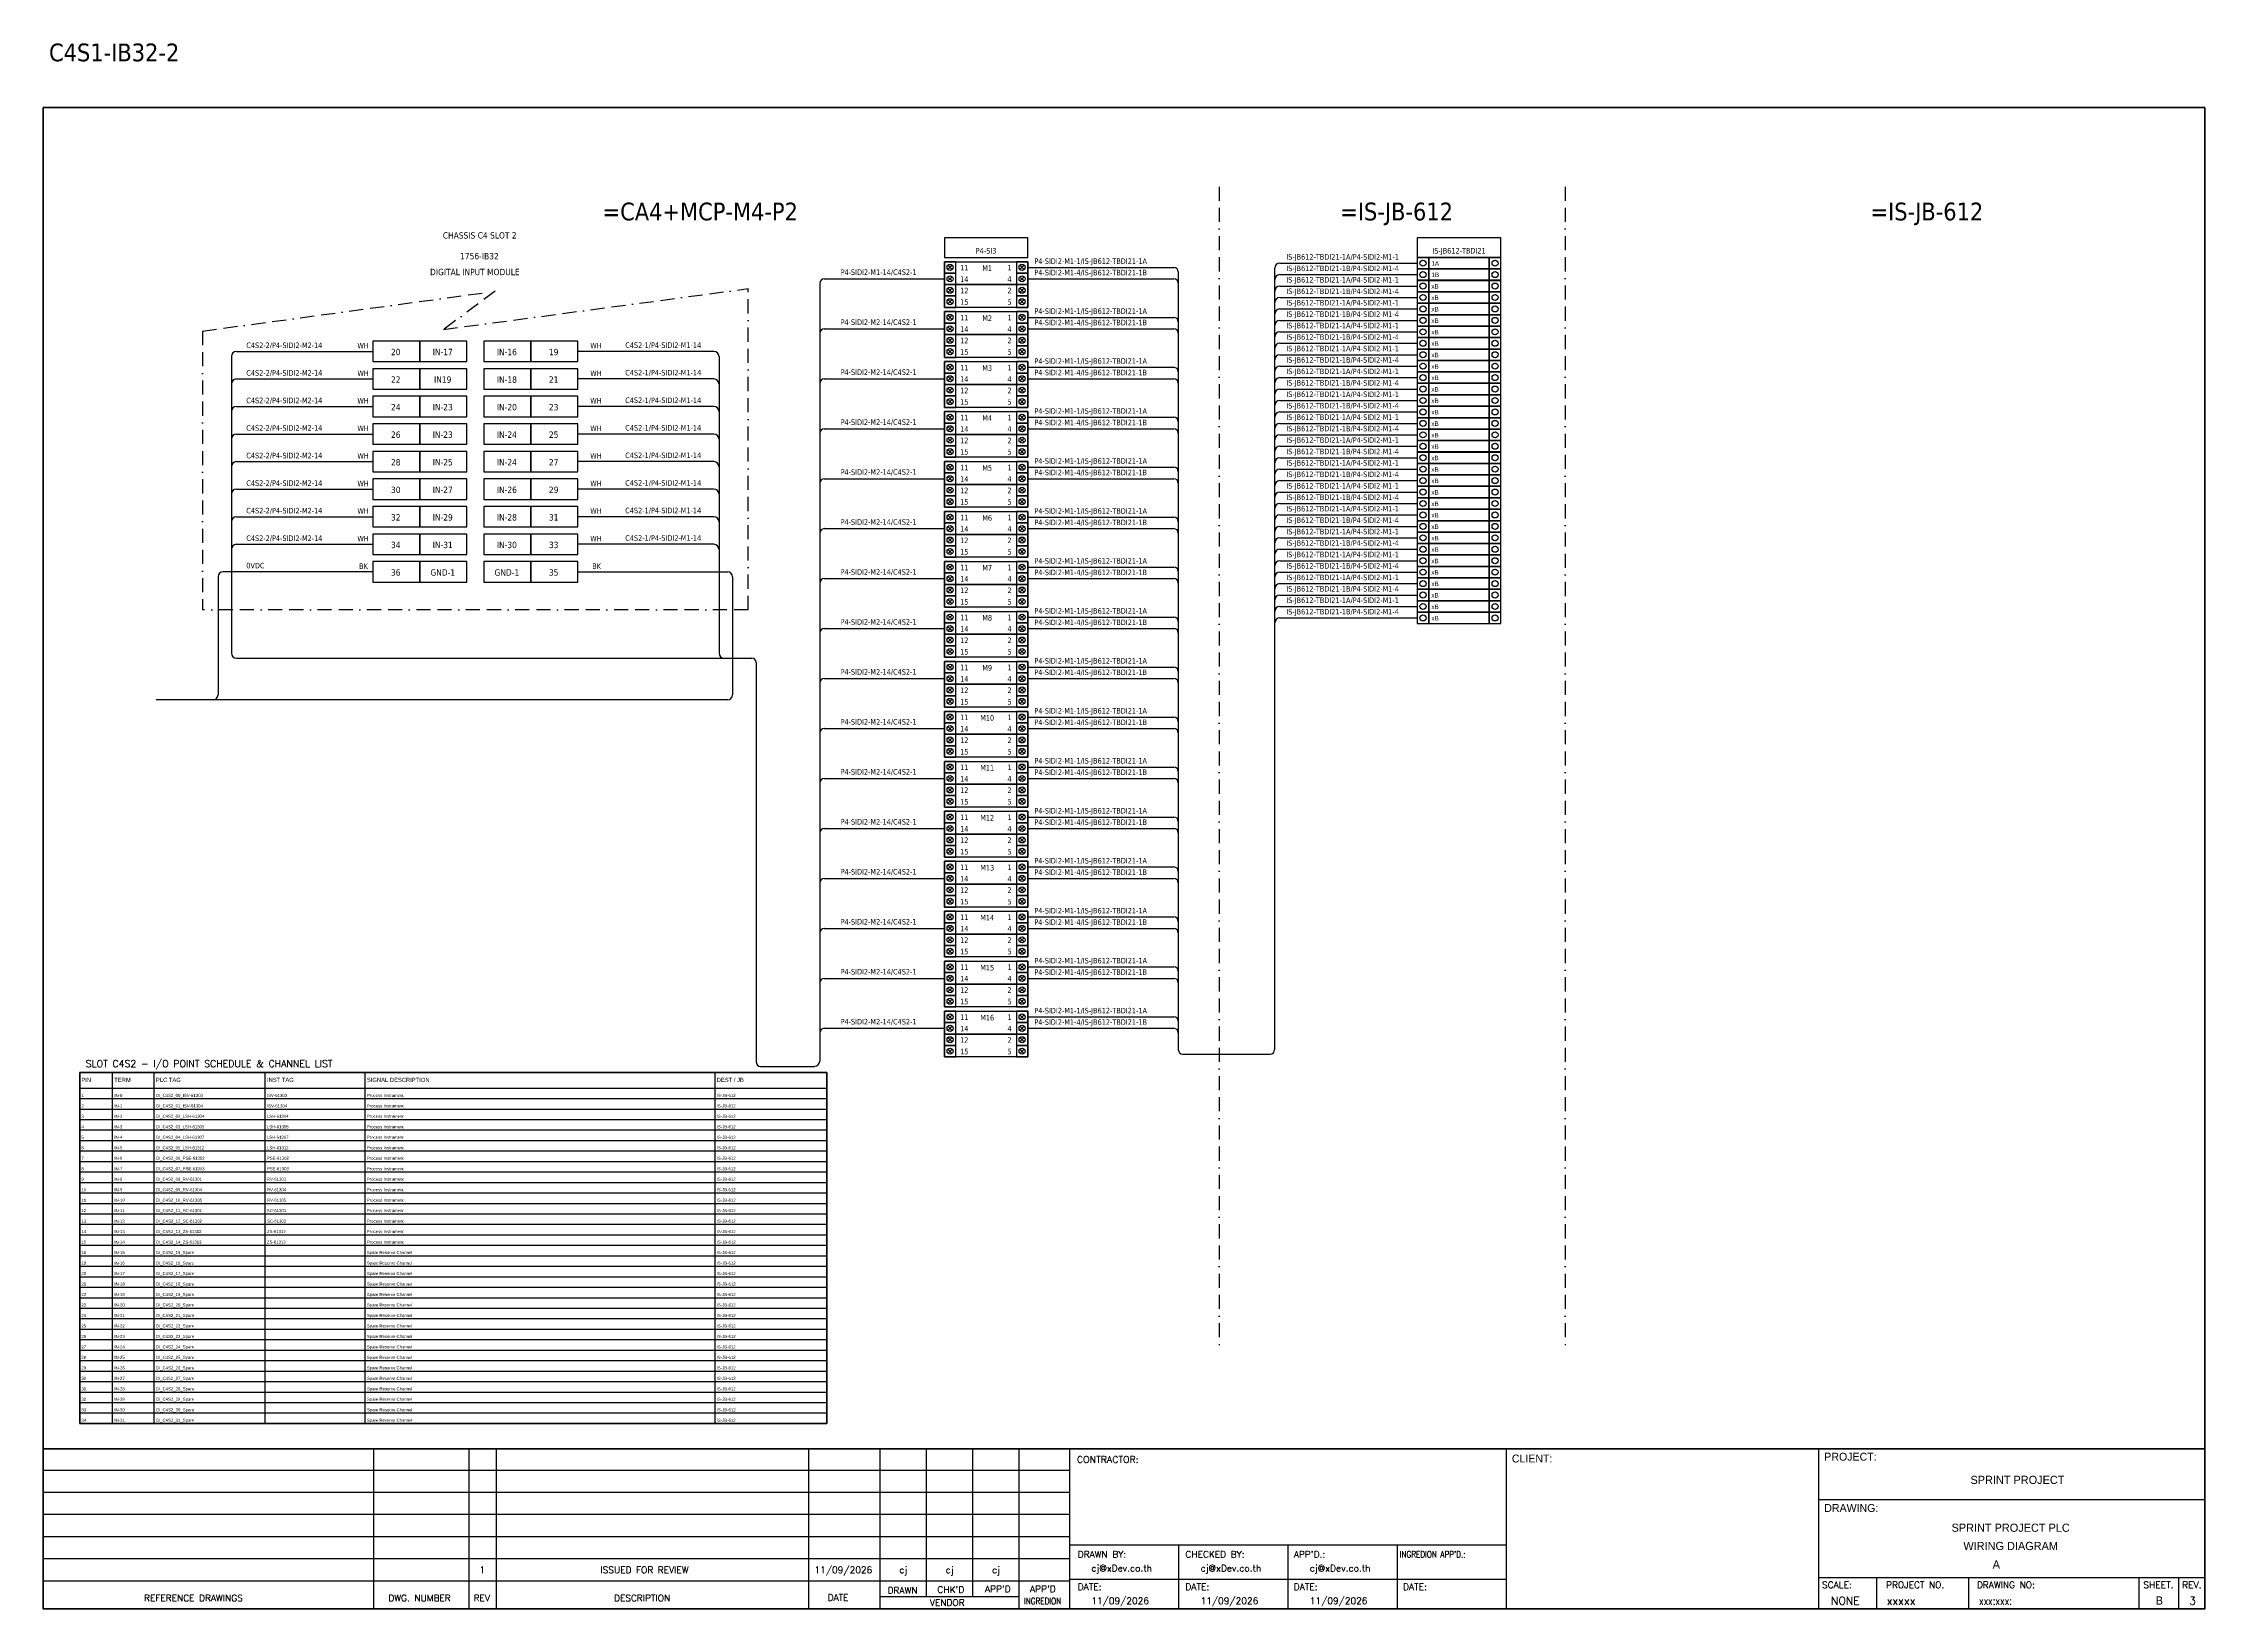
# Model space of a CAD drawing. Header units: millimetres. Extents: x 0 to 66793, y 0 to 2820.
# Drawn here: x 4193 to 8087, y 0 to 2820 of the extents above; entities that cross this region are included whole.
import ezdxf
from ezdxf.enums import TextEntityAlignment as Align

# ---------------------------------------------------------------- set-up
doc = ezdxf.new("R2010")
doc.units = ezdxf.units.MM
doc.linetypes.add('BORDERX2', pattern=[88.9, 25.4, -12.7, 25.4, -12.7, 0, -12.7])
for name, color, linetype in [('GT_1', 9, 'Continuous'), ('HELPPOINT', 7, 'Continuous'), ('MEMBER', 7, 'Continuous'), ('x01001-FrameArea', 2, 'BORDERX2')]:
    doc.layers.add(name, color=color, linetype=linetype)
for name, color, linetype, lineweight in [('IE-EQUIP', 253, 'Continuous', 25), ('IE-WIRE', 7, 'Continuous', 25), ('power', 7, 'Continuous', 25)]:
    doc.layers.add(name, color=color, linetype=linetype, lineweight=lineweight)
doc.styles.add('HTX11', font='O8111901')
doc.styles.add('ROMANS', font='romans.shx', dxfattribs={"width": 0.85, "height": 25})
doc.styles.get("Standard").update_dxf_attribs({"font": 'arial.ttf'})
doc.styles.add('Tahoma', font='')
doc.styles.get('Tahoma').set_extended_font_data('Tahoma')

# ---------------------------------------------------------------- blocks, each defined once
blk = doc.blocks.new('xTermSingleLayer0')
at = {"color": 7, "ltscale": 25.4}
for points in [[(0, -537), (537, -537), (537, 0), (0, 0)], [(537, -537), (3378, -537), (3378, 0), (537, 0)], [(3378, -537), (3915, -537), (3915, 0), (3378, 0)]]:
    blk.add_lwpolyline(points, close=True, dxfattribs=at)
for centre in [(268, -268), (3647, -268)]:
    blk.add_circle(centre, 141, dxfattribs=at)
blk.add_attdef('TERMINAL_B', (661, -387), '', height=212)
blk = doc.blocks.new('IS_HiC2821-1')
at = {"color": 1, "ltscale": 25.4}
for p, q in [((14.1, -6.5), (6.5, -14.1)), ((6.5, -6.5), (14.1, -14.1)), ((14.1, -27.1), (6.5, -34.8)), ((6.5, -27.1), (14.1, -34.8)), ((136.2, -6.5), (143.9, -14.1)), ((143.9, -6.5), (136.2, -14.1)), ((136.2, -27.1), (143.9, -34.8)), ((143.9, -27.1), (136.2, -34.8)), ((14.1, -47.7), (6.5, -55.4)), ((6.5, -47.7), (14.1, -55.4)), ((14.1, -68.3), (6.5, -76)), ((6.5, -68.3), (14.1, -76)), ((136.2, -47.7), (143.9, -55.4)), ((143.9, -47.7), (136.2, -55.4)), ((136.2, -68.3), (143.9, -76)), ((143.9, -68.3), (136.2, -76))]:
    blk.add_line(p, q, dxfattribs=at)
for points in [[(0, -20.6), (20.6, -20.6), (20.6, 0), (0, 0)], [(129.7, -20.6), (150.3, -20.6), (150.3, 0), (129.7, 0)], [(0, -41.2), (20.6, -41.2), (20.6, -20.6), (0, -20.6)], [(129.7, -41.2), (150.3, -41.2), (150.3, -20.6), (129.7, -20.6)], [(0, -61.8), (20.6, -61.8), (20.6, -41.2), (0, -41.2)], [(0, -82.4), (20.6, -82.4), (20.6, -61.8), (0, -61.8)], [(129.7, -61.8), (150.3, -61.8), (150.3, -41.2), (129.7, -41.2)], [(129.7, -82.4), (150.3, -82.4), (150.3, -61.8), (129.7, -61.8)]]:
    blk.add_lwpolyline(points, close=True, dxfattribs=at)
for points in [[(0, 0), (150.3, 0), (150.3, -41.2), (0, -41.2)], [(0, -41.2), (150.3, -41.2), (150.3, -82.4), (0, -82.4)]]:
    blk.add_lwpolyline(points, close=True)
for centre in [(10.3, -10.3), (10.3, -30.9), (140, -10.3), (140, -30.9), (10.3, -51.5), (10.3, -72.1), (140, -51.5), (140, -72.1)]:
    blk.add_circle(centre, 5.42, dxfattribs=at)
at = {"layer": 'power', "color": 7, "style": 'Tahoma'}
for s, p in [('11', (35.9, -10.8)), ('14', (35.9, -31.4)), ('4', (117.4, -31.4)), ('1', (117.4, -10.8)), ('12', (35.9, -52)), ('15', (35.9, -72.7)), ('2', (117.4, -52)), ('5', (117.4, -72.7))]:
    blk.add_text(s, height=9.97, dxfattribs=at).set_placement(p, align=Align.MIDDLE_CENTER)

msp = doc.modelspace()

# ---------------------------------------------------------------- linework, layer by layer
at = {"color": 7}
for p, q in [((4259, 937.9), (5604.8, 937.9)), ((4318.3, 333.8), (4318.3, 965.9)), ((4393.3, 333.8), (4393.3, 965.9)), ((4593.3, 333.8), (4593.3, 965.9)), ((4773.3, 333.8), (4773.3, 965.9)), ((5403.3, 333.8), (5403.3, 965.9))]:
    msp.add_line(p, q, dxfattribs=at)
at = {"color": 8}
for p, q in [((4259, 919), (5604.8, 919)), ((4259, 900.1), (5604.8, 900.1)), ((4259, 881.3), (5604.8, 881.3)), ((4259, 862.4), (5604.8, 862.4)), ((4259, 843.5), (5604.8, 843.5)), ((4259, 824.6), (5604.8, 824.6)), ((4259, 805.8), (5604.8, 805.8)), ((4259, 786.9), (5604.8, 786.9)), ((4259, 768), (5604.8, 768)), ((4259, 749.1), (5604.8, 749.1)), ((4259, 730.2), (5604.8, 730.2)), ((4259, 711.4), (5604.8, 711.4)), ((4259, 692.5), (5604.8, 692.5)), ((4259, 673.6), (5604.8, 673.6)), ((4259, 654.7), (5604.8, 654.7)), ((4259, 635.9), (5604.8, 635.9)), ((4259, 617), (5604.8, 617)), ((4259, 598.1), (5604.8, 598.1)), ((4259, 579.2), (5604.8, 579.2)), ((4259, 560.3), (5604.8, 560.3)), ((4259, 541.5), (5604.8, 541.5)), ((4259, 522.6), (5604.8, 522.6)), ((4259, 503.7), (5604.8, 503.7)), ((4259, 484.8), (5604.8, 484.8)), ((4259, 465.9), (5604.8, 465.9)), ((4259, 447.1), (5604.8, 447.1)), ((4259, 428.2), (5604.8, 428.2)), ((4259, 409.3), (5604.8, 409.3)), ((4259, 390.4), (5604.8, 390.4)), ((4259, 371.6), (5604.8, 371.6)), ((4259, 352.7), (5604.8, 352.7))]:
    msp.add_line(p, q, dxfattribs=at)
at = {"color": 4}
for p, q in [((7495.6, 56.1), (7495.6, 0)), ((7660.9, 56.1), (7660.9, 0))]:
    msp.add_line(p, q, dxfattribs=at)
at = {"color": 4, "ltscale": 0.5}
for p, q in [((7968, 56.1), (7968, 0)), ((7968, 56.1), (7968, 0)), ((8039.2, 56.1), (8039.2, 0)), ((8039.2, 56.1), (8039.2, 0))]:
    msp.add_line(p, q, dxfattribs=at)
at = {"color": 4, "ltscale": 25.4}
for points in [[(5816.4, 2434), (5966.7, 2434), (5966.7, 2469.2), (5816.4, 2469.2)], [(6668.2, 2434), (6818.5, 2434), (6818.5, 2469.2), (6668.2, 2469.2)]]:
    msp.add_lwpolyline(points, close=True, dxfattribs=at)
msp.add_lwpolyline([(4259, 965.9), (5604.8, 965.9), (5604.8, 333.8), (4259, 333.8)], close=True)
at = {"color": 7}
msp.add_lwpolyline([(4259, 333.8), (5604.8, 333.8), (5604.8, 965.9), (4259, 965.9), (4259, 333.8)], dxfattribs=at)
at = {"layer": 'GT_1', "color": 4}
for p, q in [((4788.7, 0), (4788.7, 288.2)), ((4960.6, 0), (4960.6, 288.2)), ((5009.7, 0), (5009.7, 288.2)), ((5572.4, 0), (5572.4, 288.2)), ((5700.7, 0), (5700.7, 288.2)), ((5784.3, 21.8), (5784.3, 288.2)), ((5867.8, 21.8), (5867.8, 288.2)), ((5951.1, 0), (5951.1, 288.2)), ((6042.1, 0), (6042.1, 288.2)), ((6829.1, 0), (6829.1, 288.2)), ((7391.4, 0), (7391.4, 288.2)), ((7391.4, 0), (7391.4, 288.2)), ((7391.4, 0), (7391.4, 288.2)), ((6042.1, 249.3), (4193.3, 249.3)), ((6042.1, 209.5), (4193.3, 209.5)), ((6042.1, 169.6), (4193.3, 169.6)), ((6042.1, 129.7), (4193.3, 129.7)), ((6042.1, 89.7), (4193.3, 89.7)), ((6829.1, 114.3), (6042.1, 114.3)), ((6238.9, 0), (6238.9, 114.3)), ((6435.6, 0), (6435.6, 114.3)), ((6632.4, 0), (6632.4, 114.3)), ((6042, 49.8), (4193.3, 49.8)), ((6829.1, 52.9), (6042.1, 52.9)), ((7391.4, 56.1), (8086.6, 56.1)), ((5951.1, 21.8), (5700.7, 21.8))]:
    msp.add_line(p, q, dxfattribs=at)
at = {"layer": 'HELPPOINT', "color": 4, "lineweight": 35}
for p, q in [((4193.3, 0), (4193.3, 2704.2)), ((4193.3, 2704.2), (8086.6, 2704.2)), ((4193.3, 0), (4193.3, 2704.2)), ((4193.3, 2704.2), (8086.6, 2704.2)), ((8086.6, 2704.2), (8086.6, 0)), ((8086.6, 2704.2), (8086.6, 0)), ((8086.6, 0), (4193.3, 0)), ((8086.6, 0), (4193.3, 0))]:
    msp.add_line(p, q, dxfattribs=at)
at = {"layer": 'HELPPOINT', "color": 4}
for p, q in [((7391.4, 196.6), (8086.6, 196.6)), ((7391.4, 196.6), (8086.6, 196.6)), ((7391.4, 56.1), (8086.6, 56.1))]:
    msp.add_line(p, q, dxfattribs=at)
at = {"layer": 'IE-EQUIP', "linetype": 'Continuous', "ltscale": 25.4}
for points in [[(4786.7, 2246.5), (4871.4, 2246.5), (4871.4, 2283.2), (4786.7, 2283.2)], [(4871.4, 2246.5), (4956, 2246.5), (4956, 2283.2), (4871.4, 2283.2)], [(4986.9, 2246.5), (5071.5, 2246.5), (5071.5, 2283.2), (4986.9, 2283.2)], [(5071.5, 2246.5), (5156.2, 2246.5), (5156.2, 2283.2), (5071.5, 2283.2)], [(4786.7, 2196.8), (4871.4, 2196.8), (4871.4, 2233.5), (4786.7, 2233.5)], [(4871.4, 2196.8), (4956, 2196.8), (4956, 2233.5), (4871.4, 2233.5)], [(4986.9, 2196.8), (5071.5, 2196.8), (5071.5, 2233.5), (4986.9, 2233.5)], [(5071.5, 2196.8), (5156.2, 2196.8), (5156.2, 2233.5), (5071.5, 2233.5)], [(4786.7, 2147.2), (4871.4, 2147.2), (4871.4, 2183.9), (4786.7, 2183.9)], [(4871.4, 2147.2), (4956, 2147.2), (4956, 2183.9), (4871.4, 2183.9)], [(4986.9, 2147.2), (5071.5, 2147.2), (5071.5, 2183.9), (4986.9, 2183.9)], [(5071.5, 2147.2), (5156.2, 2147.2), (5156.2, 2183.9), (5071.5, 2183.9)], [(4786.7, 2097.6), (4871.4, 2097.6), (4871.4, 2134.3), (4786.7, 2134.3)], [(4871.4, 2097.6), (4956, 2097.6), (4956, 2134.3), (4871.4, 2134.3)], [(4986.9, 2097.6), (5071.5, 2097.6), (5071.5, 2134.3), (4986.9, 2134.3)], [(5071.5, 2097.6), (5156.2, 2097.6), (5156.2, 2134.3), (5071.5, 2134.3)], [(4786.7, 2047.9), (4871.4, 2047.9), (4871.4, 2084.6), (4786.7, 2084.6)], [(4871.4, 2047.9), (4956, 2047.9), (4956, 2084.6), (4871.4, 2084.6)], [(4986.9, 2047.9), (5071.5, 2047.9), (5071.5, 2084.6), (4986.9, 2084.6)], [(5071.5, 2047.9), (5156.2, 2047.9), (5156.2, 2084.6), (5071.5, 2084.6)], [(4786.7, 1998.3), (4871.4, 1998.3), (4871.4, 2035), (4786.7, 2035)], [(4871.4, 1998.3), (4956, 1998.3), (4956, 2035), (4871.4, 2035)], [(4986.9, 1998.3), (5071.5, 1998.3), (5071.5, 2035), (4986.9, 2035)], [(5071.5, 1998.3), (5156.2, 1998.3), (5156.2, 2035), (5071.5, 2035)], [(4786.7, 1948.7), (4871.4, 1948.7), (4871.4, 1985.4), (4786.7, 1985.4)], [(4871.4, 1948.7), (4956, 1948.7), (4956, 1985.4), (4871.4, 1985.4)], [(4986.9, 1948.7), (5071.5, 1948.7), (5071.5, 1985.4), (4986.9, 1985.4)], [(5071.5, 1948.7), (5156.2, 1948.7), (5156.2, 1985.4), (5071.5, 1985.4)], [(4786.7, 1899), (4871.4, 1899), (4871.4, 1935.7), (4786.7, 1935.7)], [(4871.4, 1899), (4956, 1899), (4956, 1935.7), (4871.4, 1935.7)], [(4986.9, 1899), (5071.5, 1899), (5071.5, 1935.7), (4986.9, 1935.7)], [(5071.5, 1899), (5156.2, 1899), (5156.2, 1935.7), (5071.5, 1935.7)], [(4786.7, 1849.4), (4871.4, 1849.4), (4871.4, 1886.1), (4786.7, 1886.1)], [(4871.4, 1849.4), (4956, 1849.4), (4956, 1886.1), (4871.4, 1886.1)], [(4986.9, 1849.4), (5071.5, 1849.4), (5071.5, 1886.1), (4986.9, 1886.1)], [(5071.5, 1849.4), (5156.2, 1849.4), (5156.2, 1886.1), (5071.5, 1886.1)]]:
    msp.add_lwpolyline(points, close=True, dxfattribs=at)
at = {"layer": 'IE-WIRE', "color": 4}
for p, q in [((5966.7, 2416.1), (6229.8, 2416.1)), ((5599.9, 2395.5), (5816.4, 2395.5)), ((5966.7, 2395.5), (6229.8, 2395.5)), ((5599.9, 2305.5), (5816.4, 2305.5)), ((5966.7, 2326.1), (6229.8, 2326.1)), ((5966.7, 2305.5), (6229.8, 2305.5)), ((5966.7, 2236.1), (6229.8, 2236.1)), ((5599.9, 2215.5), (5816.4, 2215.5)), ((5966.7, 2215.5), (6229.8, 2215.5)), ((5966.7, 2146.1), (6229.8, 2146.1)), ((5599.9, 2125.5), (5816.4, 2125.5)), ((5966.7, 2125.5), (6229.8, 2125.5)), ((5599.9, 2035.5), (5816.4, 2035.5)), ((5966.7, 2056.1), (6229.8, 2056.1)), ((5966.7, 2035.5), (6229.8, 2035.5)), ((5966.7, 1966.1), (6229.8, 1966.1)), ((5599.9, 1945.5), (5816.4, 1945.5)), ((5966.7, 1945.5), (6229.8, 1945.5)), ((5966.7, 1876.1), (6229.8, 1876.1)), ((5599.9, 1855.5), (5816.4, 1855.5)), ((5966.7, 1855.5), (6229.8, 1855.5)), ((5599.9, 1765.5), (5816.4, 1765.5)), ((5966.7, 1786.1), (6229.8, 1786.1)), ((5966.7, 1765.5), (6229.8, 1765.5)), ((4541.4, 1712.2), (5469.5, 1712.2)), ((5599.9, 1675.5), (5816.4, 1675.5)), ((5966.7, 1696.1), (6229.8, 1696.1)), ((5966.7, 1675.5), (6229.8, 1675.5)), ((5966.7, 1606.1), (6229.8, 1606.1)), ((5599.9, 1585.5), (5816.4, 1585.5)), ((5966.7, 1585.5), (6229.8, 1585.5)), ((5599.9, 1495.5), (5816.4, 1495.5)), ((5966.7, 1516.1), (6229.8, 1516.1)), ((5966.7, 1495.5), (6229.8, 1495.5)), ((5599.9, 1405.5), (5816.4, 1405.5)), ((5966.7, 1426.1), (6229.8, 1426.1)), ((5966.7, 1405.5), (6229.8, 1405.5)), ((5966.7, 1336.1), (6229.8, 1336.1)), ((5599.9, 1315.5), (5816.4, 1315.5)), ((5966.7, 1315.5), (6229.8, 1315.5)), ((5966.7, 1246.1), (6229.8, 1246.1)), ((5599.9, 1225.5), (5816.4, 1225.5)), ((5966.7, 1225.5), (6229.8, 1225.5)), ((5599.9, 1135.5), (5816.4, 1135.5)), ((5966.7, 1156.1), (6229.8, 1156.1)), ((5966.7, 1135.5), (6229.8, 1135.5)), ((5966.7, 1066.1), (6229.8, 1066.1)), ((5599.9, 1045.5), (5816.4, 1045.5)), ((5966.7, 1045.5), (6229.8, 1045.5)), ((5485.5, 977), (5582.7, 977)), ((6245.8, 999.1), (6403.3, 999.1))]:
    msp.add_line(p, q, dxfattribs=at)
at = {"layer": 'IE-WIRE', "color": 4, "ltscale": 25.4}
for p, q in [((6411.3, 2414.6), (6411.3, 1007.1)), ((6420.5, 2423.7), (6668.2, 2423.7)), ((6420.5, 2423.7), (6668.2, 2423.7)), ((5591.9, 2387.5), (5591.9, 986.2)), ((6237.8, 2408.1), (6237.8, 1007.1)), ((6420.5, 2403.1), (6668.2, 2403.1)), ((6420.5, 2403.1), (6668.2, 2403.1)), ((6420.5, 2382.5), (6668.2, 2382.5)), ((6420.5, 2382.5), (6668.2, 2382.5)), ((6420.5, 2361.9), (6668.2, 2361.9)), ((6420.5, 2361.9), (6668.2, 2361.9)), ((6420.5, 2341.2), (6668.2, 2341.2)), ((6420.5, 2341.2), (6668.2, 2341.2)), ((6420.5, 2320.6), (6668.2, 2320.6)), ((6420.5, 2320.6), (6668.2, 2320.6)), ((6420.5, 2300), (6668.2, 2300)), ((6420.5, 2300), (6668.2, 2300)), ((4541.4, 2264.8), (4786.7, 2264.8)), ((5401.4, 2264.8), (5156.2, 2264.8)), ((6420.5, 2279.4), (6668.2, 2279.4)), ((6420.5, 2279.4), (6668.2, 2279.4)), ((6420.5, 2258.8), (6668.2, 2258.8)), ((6420.5, 2258.8), (6668.2, 2258.8)), ((4532.3, 2255.6), (4532.3, 1729.5)), ((5410.6, 2255.6), (5410.6, 1791.8)), ((6420.5, 2238.2), (6668.2, 2238.2)), ((6420.5, 2238.2), (6668.2, 2238.2)), ((4541.4, 2215.2), (4786.7, 2215.2)), ((5401.4, 2215.2), (5156.2, 2215.2)), ((6420.5, 2217.6), (6668.2, 2217.6)), ((6420.5, 2217.6), (6668.2, 2217.6)), ((6420.5, 2197), (6668.2, 2197)), ((6420.5, 2197), (6668.2, 2197)), ((4541.4, 2165.5), (4786.7, 2165.5)), ((5401.4, 2165.5), (5156.2, 2165.5)), ((6420.5, 2176.3), (6668.2, 2176.3)), ((6420.5, 2176.3), (6668.2, 2176.3)), ((6420.5, 2155.7), (6668.2, 2155.7)), ((6420.5, 2155.7), (6668.2, 2155.7)), ((4541.4, 2115.9), (4786.7, 2115.9)), ((5401.4, 2115.9), (5156.2, 2115.9)), ((6420.5, 2135.1), (6668.2, 2135.1)), ((6420.5, 2135.1), (6668.2, 2135.1)), ((6420.5, 2114.5), (6668.2, 2114.5)), ((6420.5, 2114.5), (6668.2, 2114.5)), ((4541.4, 2066.3), (4786.7, 2066.3)), ((5401.4, 2066.3), (5156.2, 2066.3)), ((6420.5, 2093.9), (6668.2, 2093.9)), ((6420.5, 2093.9), (6668.2, 2093.9)), ((6420.5, 2073.3), (6668.2, 2073.3)), ((6420.5, 2073.3), (6668.2, 2073.3)), ((6420.5, 2052.7), (6668.2, 2052.7)), ((6420.5, 2052.7), (6668.2, 2052.7)), ((6420.5, 2032.1), (6668.2, 2032.1)), ((6420.5, 2032.1), (6668.2, 2032.1)), ((4541.4, 2016.6), (4786.7, 2016.6)), ((5401.4, 2016.6), (5156.2, 2016.6)), ((6420.5, 2011.5), (6668.2, 2011.5)), ((6420.5, 2011.5), (6668.2, 2011.5)), ((6420.5, 1990.8), (6668.2, 1990.8)), ((6420.5, 1990.8), (6668.2, 1990.8)), ((4541.4, 1967), (4786.7, 1967)), ((5401.4, 1967), (5156.2, 1967)), ((6420.5, 1970.2), (6668.2, 1970.2)), ((6420.5, 1970.2), (6668.2, 1970.2)), ((6420.5, 1949.6), (6668.2, 1949.6)), ((6420.5, 1949.6), (6668.2, 1949.6)), ((4541.4, 1917.4), (4786.7, 1917.4)), ((5401.4, 1917.4), (5156.2, 1917.4)), ((6420.5, 1929), (6668.2, 1929)), ((6420.5, 1929), (6668.2, 1929)), ((6420.5, 1908.4), (6668.2, 1908.4)), ((6420.5, 1908.4), (6668.2, 1908.4)), ((6420.5, 1887.8), (6668.2, 1887.8)), ((6420.5, 1887.8), (6668.2, 1887.8)), ((6420.5, 1867.2), (6668.2, 1867.2)), ((6420.5, 1867.2), (6668.2, 1867.2)), ((6420.5, 1846.6), (6668.2, 1846.6)), ((6420.5, 1846.6), (6668.2, 1846.6)), ((4532.3, 1791.8), (4532.3, 1721.4)), ((5410.6, 1791.8), (5410.6, 1721.4)), ((6420.5, 1825.9), (6668.2, 1825.9)), ((6420.5, 1825.9), (6668.2, 1825.9)), ((6420.5, 1805.3), (6668.2, 1805.3)), ((6420.5, 1805.3), (6668.2, 1805.3)), ((6420.5, 1784.7), (6668.2, 1784.7)), ((6420.5, 1784.7), (6668.2, 1784.7)), ((5477.5, 1704.2), (5477.5, 985))]:
    msp.add_line(p, q, dxfattribs=at)
at = {"layer": 'IE-WIRE', "color": 7, "ltscale": 25.4}
for p, q in [((4508.2, 1858.6), (4508.2, 1726.3)), ((4786.7, 1867.7), (4517.3, 1867.7)), ((5156.2, 1867.7), (5425.6, 1867.7)), ((5434.7, 1858.6), (5434.7, 1712.2)), ((4508.2, 1791.8), (4508.2, 1646.2)), ((5434.7, 1712.2), (5434.7, 1646.2)), ((5425.7, 1637.2), (4396.7, 1637.2))]:
    msp.add_line(p, q, dxfattribs=at)
at = {"layer": 'IE-WIRE', "color": 4, "ltscale": 25.4}
for centre, radius, start, end in [((6229.8, 2408.1), 8, 0, 90), ((6420.5, 2414.6), 9.14, 90, 180), ((6229.8, 2387.5), 8, 0, 90), ((6420.5, 2393.9), 9.14, 90, 180), ((6420.5, 2373.3), 9.14, 90, 180), ((6420.5, 2352.7), 9.14, 90, 180), ((6420.5, 2332.1), 9.14, 90, 180), ((6229.8, 2318.1), 8, 0, 90), ((6229.8, 2297.5), 8, 0, 90), ((6420.5, 2311.5), 9.14, 90, 180), ((6420.5, 2290.9), 9.14, 90, 180), ((4541.4, 2255.6), 9.17, 90, 180), ((5401.4, 2255.6), 9.17, 0, 90), ((6420.5, 2270.3), 9.14, 90, 180), ((6420.5, 2249.7), 9.14, 90, 180), ((6229.8, 2228.1), 8, 0, 90), ((6420.5, 2229), 9.14, 90, 180), ((4541.4, 2206), 9.17, 90, 180), ((5401.4, 2206), 9.17, 0, 90), ((6229.8, 2207.5), 8, 0, 90), ((6420.5, 2208.4), 9.14, 90, 180), ((6420.5, 2187.8), 9.14, 90, 180), ((4541.4, 2156.4), 9.17, 90, 180), ((5401.4, 2156.4), 9.17, 0, 90), ((6229.8, 2138.1), 8, 0, 90), ((6420.5, 2167.2), 9.14, 90, 180), ((6420.5, 2146.6), 9.14, 90, 180), ((4541.4, 2106.7), 9.17, 90, 180), ((5401.4, 2106.7), 9.17, 0, 90), ((6229.8, 2117.5), 8, 0, 90), ((6420.5, 2126), 9.14, 90, 180), ((6420.5, 2105.4), 9.14, 90, 180), ((4541.4, 2057.1), 9.17, 90, 180), ((5401.4, 2057.1), 9.17, 0, 90), ((6420.5, 2084.8), 9.14, 90, 180), ((6420.5, 2064.2), 9.14, 90, 180), ((6229.8, 2048.1), 8, 0, 90), ((6229.8, 2027.5), 8, 0, 90), ((6420.5, 2043.5), 9.14, 90, 180), ((6420.5, 2022.9), 9.14, 90, 180), ((4541.4, 2007.5), 9.17, 90, 180), ((5401.4, 2007.5), 9.17, 0, 90), ((6420.5, 2002.3), 9.14, 90, 180), ((6420.5, 1981.7), 9.14, 90, 180), ((4541.4, 1957.8), 9.17, 90, 180), ((5401.4, 1957.8), 9.17, 0, 90), ((6229.8, 1958.1), 8, 0, 90), ((6420.5, 1961.1), 9.14, 90, 180), ((6420.5, 1940.5), 9.14, 90, 180), ((4541.4, 1908.2), 9.17, 90, 180), ((5401.4, 1908.2), 9.17, 0, 90), ((6229.8, 1937.5), 8, 0, 90), ((6420.5, 1919.9), 9.14, 90, 180), ((6420.5, 1899.3), 9.14, 90, 180), ((6229.8, 1868.1), 8, 0, 90), ((6420.5, 1878.6), 9.14, 90, 180), ((6229.8, 1847.5), 8, 0, 90), ((6420.5, 1858), 9.14, 90, 180), ((6420.5, 1837.4), 9.14, 90, 180), ((6420.5, 1816.8), 9.14, 90, 180), ((6420.5, 1796.2), 9.14, 90, 180), ((6229.8, 1778.1), 8, 0, 90), ((6229.8, 1757.5), 8, 0, 90), ((6420.5, 1775.6), 9.14, 90, 180), ((5469.5, 1704.2), 8, 0, 90), ((6229.8, 1688.1), 8, 0, 90), ((6229.8, 1667.5), 8, 0, 90), ((6229.8, 1598.1), 8, 0, 90), ((6229.8, 1577.5), 8, 0, 90), ((6229.8, 1508.1), 8, 0, 90), ((6229.8, 1487.5), 8, 0, 90), ((6229.8, 1418.1), 8, 0, 90), ((6229.8, 1397.5), 8, 0, 90), ((6229.8, 1328.1), 8, 0, 90), ((6229.8, 1307.5), 8, 0, 90), ((6229.8, 1238.1), 8, 0, 90), ((6229.8, 1217.5), 8, 0, 90), ((6229.8, 1148.1), 8, 0, 90), ((6229.8, 1127.5), 8, 0, 90), ((6229.8, 1058.1), 8, 0, 90), ((6229.8, 1037.5), 8, 0, 90)]:
    msp.add_arc(centre, radius, start, end, dxfattribs=at)
at = {"layer": 'IE-WIRE', "color": 4}
for centre, radius, start, end in [((5599.9, 2387.5), 8, 90, 180), ((5599.9, 2297.5), 8, 90, 180), ((5599.9, 2207.5), 8, 90, 180), ((5599.9, 2117.5), 8, 90, 180), ((5599.9, 2027.5), 8, 90, 180), ((5599.9, 1937.5), 8, 90, 180), ((5599.9, 1847.5), 8, 90, 180), ((5599.9, 1757.5), 8, 90, 180), ((4541.4, 1721.4), 9.14, 180, 270), ((5419.8, 1721.4), 9.14, 180, 270), ((5599.9, 1667.5), 8, 90, 180), ((5599.9, 1577.5), 8, 90, 180), ((5599.9, 1487.5), 8, 90, 180), ((5599.9, 1397.5), 8, 90, 180), ((5599.9, 1307.5), 8, 90, 180), ((5599.9, 1217.5), 8, 90, 180), ((5599.9, 1127.5), 8, 90, 180), ((5599.9, 1037.5), 8, 90, 180), ((5485.5, 985), 8, 180, 270), ((5582.7, 986.2), 9.14, 270, 0), ((6245.8, 1007.1), 8, 180, 270), ((6403.3, 1007.1), 8, 270, 0)]:
    msp.add_arc(centre, radius, start, end, dxfattribs=at)
at = {"layer": 'IE-WIRE', "color": 7, "ltscale": 25.4}
for centre, radius, start, end in [((4517.3, 1858.6), 9.14, 90, 180), ((5425.6, 1858.6), 9.14, 0, 90), ((4499.2, 1646.2), 8.96, 270, 0), ((5425.7, 1646.2), 8.96, 270, 0), ((5425.7, 1646.2), 8.96, 270, 0)]:
    msp.add_arc(centre, radius, start, end, dxfattribs=at)
at = {"layer": 'MEMBER', "color": 4, "lineweight": 35}
msp.add_line((4193.3, 288.2), (8086.6, 288.2), dxfattribs=at)
msp.add_line((4193.3, 288.2), (8086.6, 288.2), dxfattribs=at)
at = {"layer": 'MEMBER', "color": 4}
for p, q in [((7391.4, 196.6), (8086.6, 196.6)), ((7391.4, 196.6), (8086.6, 196.6)), ((7391.4, 56.1), (8086.6, 56.1)), ((7391.4, 56.1), (8086.6, 56.1))]:
    msp.add_line(p, q, dxfattribs=at)
at = {"layer": 'x01001-FrameArea'}
for p, q in [((6311.5, 2561.5), (6311.5, 475)), ((6934.6, 2561.5), (6934.6, 475)), ((4914.3, 2304.3), (5462.9, 2377.8)), ((5462.9, 1799.2), (5462.9, 2377.8)), ((4480, 2301.4), (5007.4, 2373.1)), ((5007.4, 2373.1), (4914.3, 2304.3)), ((4480, 2301.4), (4480, 1799.2)), ((5462.9, 1799.2), (4480, 1799.2))]:
    msp.add_line(p, q, dxfattribs=at)

# ---------------------------------------------------------------- block references
for p in [(5816.4, 2426.4), (5816.4, 2336.4), (5816.4, 2246.4), (5816.4, 2156.4), (5816.4, 2066.4), (5816.4, 1976.4), (5816.4, 1886.4), (5816.4, 1796.4), (5816.4, 1706.4), (5816.4, 1616.4), (5816.4, 1526.4), (5816.4, 1436.4), (5816.4, 1346.4), (5816.4, 1256.4), (5816.4, 1166.4), (5816.4, 1076.4)]:
    msp.add_blockref('IS_HiC2821-1', p)
at = {"xscale": 0.0384, "yscale": 0.0384, "zscale": 0.0384}
for p, values in [((6668.2, 2434), {'TERMINAL_B': '1A'}), ((6668.2, 2413.4), {'TERMINAL_B': '1B'}), ((6668.2, 2392.8), {'TERMINAL_B': 'xB'}), ((6668.2, 2372.2), {'TERMINAL_B': 'xB'}), ((6668.2, 2351.5), {'TERMINAL_B': 'xB'}), ((6668.2, 2330.9), {'TERMINAL_B': 'xB'}), ((6668.2, 2310.3), {'TERMINAL_B': 'xB'}), ((6668.2, 2289.7), {'TERMINAL_B': 'xB'}), ((6668.2, 2269.1), {'TERMINAL_B': 'xB'}), ((6668.2, 2248.5), {'TERMINAL_B': 'xB'}), ((6668.2, 2227.9), {'TERMINAL_B': 'xB'}), ((6668.2, 2207.3), {'TERMINAL_B': 'xB'}), ((6668.2, 2186.7), {'TERMINAL_B': 'xB'}), ((6668.2, 2166), {'TERMINAL_B': 'xB'}), ((6668.2, 2145.4), {'TERMINAL_B': 'xB'}), ((6668.2, 2124.8), {'TERMINAL_B': 'xB'}), ((6668.2, 2104.2), {'TERMINAL_B': 'xB'}), ((6668.2, 2083.6), {'TERMINAL_B': 'xB'}), ((6668.2, 2063), {'TERMINAL_B': 'xB'}), ((6668.2, 2042.4), {'TERMINAL_B': 'xB'}), ((6668.2, 2021.8), {'TERMINAL_B': 'xB'}), ((6668.2, 2001.1), {'TERMINAL_B': 'xB'}), ((6668.2, 1980.5), {'TERMINAL_B': 'xB'}), ((6668.2, 1959.9), {'TERMINAL_B': 'xB'}), ((6668.2, 1939.3), {'TERMINAL_B': 'xB'}), ((6668.2, 1918.7), {'TERMINAL_B': 'xB'}), ((6668.2, 1898.1), {'TERMINAL_B': 'xB'}), ((6668.2, 1877.5), {'TERMINAL_B': 'xB'}), ((6668.2, 1856.9), {'TERMINAL_B': 'xB'}), ((6668.2, 1836.3), {'TERMINAL_B': 'xB'}), ((6668.2, 1815.6), {'TERMINAL_B': 'xB'}), ((6668.2, 1795), {'TERMINAL_B': 'xB'})]:
    msp.add_blockref('xTermSingleLayer0', p, dxfattribs=at).add_auto_attribs(values)

# ---------------------------------------------------------------- texts
at = {"color": 2, "style": 'Tahoma'}
msp.add_text('C4S1-IB32-2', height=32, dxfattribs=at).set_placement((4203.7, 2787.3))
for s, height, p in [('=CA4+MCP-M4-P2', 32, (5376.7, 2516.8)), ('=IS-JB-612', 32, (6631, 2516.8)), ('=IS-JB-612', 32, (7586.1, 2516.8)), ('CHASSIS C4 SLOT 2', 11.441, (4979.5, 2473.8)), ('1756-IB32', 11.44, (4978.9, 2436.4)), ('DIGITAL INPUT MODULE', 11.441, (4970.7, 2407.8)), ('20', 11.44, (4828.2, 2263.7)), ('IN-17', 11.44, (4912.9, 2263.7)), ('IN-16', 11.44, (5028.4, 2263.7)), ('19', 11.44, (5112.7, 2263.7)), ('22', 11.44, (4828.2, 2214)), ('IN19', 11.44, (4912.9, 2214)), ('IN-18', 11.44, (5028.4, 2214)), ('21', 11.44, (5112.7, 2214)), ('24', 11.44, (4828.2, 2164.4)), ('IN-23', 11.44, (4912.9, 2164.4)), ('IN-20', 11.44, (5028.4, 2164.4)), ('23', 11.44, (5112.7, 2164.4)), ('26', 11.44, (4828.2, 2114.8)), ('IN-23', 11.44, (4912.9, 2114.8)), ('IN-24', 11.44, (5028.4, 2114.8)), ('25', 11.44, (5112.7, 2114.8)), ('28', 11.44, (4828.2, 2065.1)), ('IN-25', 11.44, (4912.9, 2065.1)), ('IN-24', 11.44, (5028.4, 2065.1)), ('27', 11.44, (5112.7, 2065.1)), ('30', 11.44, (4828.2, 2015.5)), ('IN-27', 11.44, (4912.9, 2015.5)), ('IN-26', 11.44, (5028.4, 2015.5)), ('29', 11.44, (5112.7, 2015.5)), ('32', 11.44, (4828.2, 1965.9)), ('IN-29', 11.44, (4912.9, 1965.9)), ('IN-28', 11.44, (5028.4, 1965.9)), ('31', 11.44, (5112.7, 1965.9)), ('34', 11.44, (4828.2, 1916.2)), ('IN-31', 11.44, (4912.9, 1916.2)), ('IN-30', 11.44, (5028.4, 1916.2)), ('33', 11.44, (5112.7, 1916.2)), ('36', 11.44, (4828.2, 1866.6)), ('GND-1', 11.44, (4912.9, 1866.6)), ('GND-1', 11.44, (5028.4, 1866.6)), ('35', 11.44, (5112.7, 1866.6))]:
    msp.add_text(s, height=height, dxfattribs=at).set_placement(p, align=Align.MIDDLE_CENTER)
at = {"color": 4, "style": 'Tahoma'}
for s, height, p in [('P4-SI3', 9.95, (5891.6, 2446.1)), ('IS-JB612-TBDI21', 9.949, (6743.4, 2446.1))]:
    msp.add_text(s, height=height, dxfattribs=at).set_placement(p, align=Align.MIDDLE_CENTER)
for s, height, p in [('P4-SIDI2-M1-1/IS-JB612-TBDI21-1A', 9.949, (5978.5, 2422.4)), ('IS-JB612-TBDI21-1A/P4-SIDI2-M1-1', 9.949, (6432.2, 2430)), ('IS-JB612-TBDI21-1B/P4-SIDI2-M1-4', 9.949, (6432.2, 2409.4)), ('P4-SIDI2-M1-14/C4S2-1', 9.949, (5629.4, 2402.5)), ('P4-SIDI2-M1-4/IS-JB612-TBDI21-1B', 9.949, (5978.5, 2401.8)), ('IS-JB612-TBDI21-1A/P4-SIDI2-M1-1', 9.949, (6432.2, 2388.8)), ('IS-JB612-TBDI21-1B/P4-SIDI2-M1-4', 9.949, (6432.2, 2368.1)), ('P4-SIDI2-M1-1/IS-JB612-TBDI21-1A', 9.949, (5978.5, 2332.4)), ('IS-JB612-TBDI21-1A/P4-SIDI2-M1-1', 9.949, (6432.2, 2347.5)), ('IS-JB612-TBDI21-1B/P4-SIDI2-M1-4', 9.949, (6432.2, 2326.9)), ('P4-SIDI2-M2-14/C4S2-1', 9.949, (5629.4, 2312.5)), ('P4-SIDI2-M1-4/IS-JB612-TBDI21-1B', 9.949, (5978.5, 2311.8)), ('IS-JB612-TBDI21-1A/P4-SIDI2-M1-1', 9.949, (6432.2, 2306.3)), ('C4S2-2/P4-SIDI2-M2-14', 9.949, (4559.1, 2270.8)), ('WH', 9.95, (4759.2, 2270.1)), ('WH', 9.95, (5178.6, 2270.1)), ('C4S2-1/P4-SIDI2-M1-14', 9.949, (5241.6, 2271.1)), ('IS-JB612-TBDI21-1B/P4-SIDI2-M1-4', 9.949, (6432.2, 2285.7)), ('IS-JB612-TBDI21-1A/P4-SIDI2-M1-1', 9.949, (6432.2, 2265.1)), ('C4S2-2/P4-SIDI2-M2-14', 9.949, (4559.1, 2221.1)), ('WH', 9.95, (4759.2, 2220.4)), ('WH', 9.95, (5178.6, 2220.4)), ('C4S2-1/P4-SIDI2-M1-14', 9.949, (5241.6, 2221.5)), ('P4-SIDI2-M2-14/C4S2-1', 9.949, (5629.4, 2222.5)), ('P4-SIDI2-M1-1/IS-JB612-TBDI21-1A', 9.949, (5978.5, 2242.4)), ('P4-SIDI2-M1-4/IS-JB612-TBDI21-1B', 9.949, (5978.5, 2221.8)), ('IS-JB612-TBDI21-1B/P4-SIDI2-M1-4', 9.949, (6432.2, 2244.5)), ('IS-JB612-TBDI21-1A/P4-SIDI2-M1-1', 9.949, (6432.2, 2223.9)), ('C4S2-2/P4-SIDI2-M2-14', 9.949, (4559.1, 2171.5)), ('WH', 9.95, (4759.2, 2170.8)), ('WH', 9.95, (5178.6, 2170.8)), ('C4S2-1/P4-SIDI2-M1-14', 9.949, (5241.6, 2171.8)), ('IS-JB612-TBDI21-1B/P4-SIDI2-M1-4', 9.949, (6432.2, 2203.2)), ('IS-JB612-TBDI21-1A/P4-SIDI2-M1-1', 9.949, (6432.2, 2182.6)), ('P4-SIDI2-M2-14/C4S2-1', 9.949, (5629.4, 2132.5)), ('P4-SIDI2-M1-1/IS-JB612-TBDI21-1A', 9.949, (5978.5, 2152.4)), ('P4-SIDI2-M1-4/IS-JB612-TBDI21-1B', 9.949, (5978.5, 2131.8)), ('IS-JB612-TBDI21-1B/P4-SIDI2-M1-4', 9.949, (6432.2, 2162)), ('IS-JB612-TBDI21-1A/P4-SIDI2-M1-1', 9.949, (6432.2, 2141.4)), ('C4S2-2/P4-SIDI2-M2-14', 9.949, (4559.1, 2121.9)), ('WH', 9.95, (4759.2, 2121.2)), ('WH', 9.95, (5178.6, 2121.2)), ('C4S2-1/P4-SIDI2-M1-14', 9.949, (5241.6, 2122.2)), ('IS-JB612-TBDI21-1B/P4-SIDI2-M1-4', 9.949, (6432.2, 2120.8)), ('IS-JB612-TBDI21-1A/P4-SIDI2-M1-1', 9.949, (6432.2, 2100.2)), ('C4S2-2/P4-SIDI2-M2-14', 9.949, (4559.1, 2072.2)), ('WH', 9.95, (4759.2, 2071.5)), ('WH', 9.95, (5178.6, 2071.5)), ('C4S2-1/P4-SIDI2-M1-14', 9.949, (5241.6, 2072.6)), ('P4-SIDI2-M1-1/IS-JB612-TBDI21-1A', 9.949, (5978.5, 2062.4)), ('IS-JB612-TBDI21-1B/P4-SIDI2-M1-4', 9.949, (6432.2, 2079.6)), ('IS-JB612-TBDI21-1A/P4-SIDI2-M1-1', 9.949, (6432.2, 2059)), ('C4S2-2/P4-SIDI2-M2-14', 9.949, (4559.1, 2022.6)), ('WH', 9.95, (4759.2, 2021.9)), ('WH', 9.95, (5178.6, 2021.9)), ('C4S2-1/P4-SIDI2-M1-14', 9.949, (5241.6, 2022.9)), ('P4-SIDI2-M2-14/C4S2-1', 9.949, (5629.4, 2042.5)), ('P4-SIDI2-M1-4/IS-JB612-TBDI21-1B', 9.949, (5978.5, 2041.8)), ('IS-JB612-TBDI21-1B/P4-SIDI2-M1-4', 9.949, (6432.2, 2038.4)), ('IS-JB612-TBDI21-1A/P4-SIDI2-M1-1', 9.949, (6432.2, 2017.7)), ('IS-JB612-TBDI21-1B/P4-SIDI2-M1-4', 9.949, (6432.2, 1997.1)), ('IS-JB612-TBDI21-1A/P4-SIDI2-M1-1', 9.949, (6432.2, 1976.5)), ('C4S2-2/P4-SIDI2-M2-14', 9.949, (4559.1, 1973)), ('WH', 9.95, (4759.2, 1972.3)), ('WH', 9.95, (5178.6, 1972.3)), ('C4S2-1/P4-SIDI2-M1-14', 9.949, (5241.6, 1973.3)), ('P4-SIDI2-M2-14/C4S2-1', 9.949, (5629.4, 1952.5)), ('P4-SIDI2-M1-1/IS-JB612-TBDI21-1A', 9.949, (5978.5, 1972.4)), ('P4-SIDI2-M1-4/IS-JB612-TBDI21-1B', 9.949, (5978.5, 1951.8)), ('IS-JB612-TBDI21-1B/P4-SIDI2-M1-4', 9.949, (6432.2, 1955.9)), ('C4S2-2/P4-SIDI2-M2-14', 9.949, (4559.1, 1923.3)), ('WH', 9.95, (4759.2, 1922.6)), ('WH', 9.95, (5178.6, 1922.6)), ('C4S2-1/P4-SIDI2-M1-14', 9.949, (5241.6, 1923.7)), ('IS-JB612-TBDI21-1A/P4-SIDI2-M1-1', 9.949, (6432.2, 1935.3)), ('IS-JB612-TBDI21-1B/P4-SIDI2-M1-4', 9.949, (6432.2, 1914.7)), ('P4-SIDI2-M2-14/C4S2-1', 9.949, (5629.4, 1862.5)), ('P4-SIDI2-M1-1/IS-JB612-TBDI21-1A', 9.949, (5978.5, 1882.4)), ('P4-SIDI2-M1-4/IS-JB612-TBDI21-1B', 9.949, (5978.5, 1861.8)), ('IS-JB612-TBDI21-1A/P4-SIDI2-M1-1', 9.949, (6432.2, 1894.1)), ('IS-JB612-TBDI21-1B/P4-SIDI2-M1-4', 9.949, (6432.2, 1873.5)), ('IS-JB612-TBDI21-1A/P4-SIDI2-M1-1', 9.949, (6432.2, 1852.8)), ('IS-JB612-TBDI21-1B/P4-SIDI2-M1-4', 9.949, (6432.2, 1832.2)), ('P4-SIDI2-M1-1/IS-JB612-TBDI21-1A', 9.949, (5978.5, 1792.4)), ('IS-JB612-TBDI21-1A/P4-SIDI2-M1-1', 9.949, (6432.2, 1811.6)), ('IS-JB612-TBDI21-1B/P4-SIDI2-M1-4', 9.949, (6432.2, 1791)), ('P4-SIDI2-M2-14/C4S2-1', 9.949, (5629.4, 1772.5)), ('P4-SIDI2-M1-4/IS-JB612-TBDI21-1B', 9.949, (5978.5, 1771.8)), ('P4-SIDI2-M2-14/C4S2-1', 9.949, (5629.4, 1682.5)), ('P4-SIDI2-M1-1/IS-JB612-TBDI21-1A', 9.949, (5978.5, 1702.4)), ('P4-SIDI2-M1-4/IS-JB612-TBDI21-1B', 9.949, (5978.5, 1681.8)), ('P4-SIDI2-M2-14/C4S2-1', 9.949, (5629.4, 1592.5)), ('P4-SIDI2-M1-1/IS-JB612-TBDI21-1A', 9.949, (5978.5, 1612.4)), ('P4-SIDI2-M1-4/IS-JB612-TBDI21-1B', 9.949, (5978.5, 1591.8)), ('P4-SIDI2-M1-1/IS-JB612-TBDI21-1A', 9.949, (5978.5, 1522.4)), ('P4-SIDI2-M2-14/C4S2-1', 9.949, (5629.4, 1502.5)), ('P4-SIDI2-M1-4/IS-JB612-TBDI21-1B', 9.949, (5978.5, 1501.8)), ('P4-SIDI2-M1-1/IS-JB612-TBDI21-1A', 9.949, (5978.5, 1432.4)), ('P4-SIDI2-M2-14/C4S2-1', 9.949, (5629.4, 1412.5)), ('P4-SIDI2-M1-4/IS-JB612-TBDI21-1B', 9.949, (5978.5, 1411.8)), ('P4-SIDI2-M2-14/C4S2-1', 9.949, (5629.4, 1322.5)), ('P4-SIDI2-M1-1/IS-JB612-TBDI21-1A', 9.949, (5978.5, 1342.4)), ('P4-SIDI2-M1-4/IS-JB612-TBDI21-1B', 9.949, (5978.5, 1321.8)), ('P4-SIDI2-M1-1/IS-JB612-TBDI21-1A', 9.949, (5978.5, 1252.4)), ('P4-SIDI2-M2-14/C4S2-1', 9.949, (5629.4, 1232.5)), ('P4-SIDI2-M1-4/IS-JB612-TBDI21-1B', 9.949, (5978.5, 1231.8)), ('P4-SIDI2-M1-1/IS-JB612-TBDI21-1A', 9.949, (5978.5, 1162.4)), ('P4-SIDI2-M2-14/C4S2-1', 9.949, (5629.4, 1142.5)), ('P4-SIDI2-M1-4/IS-JB612-TBDI21-1B', 9.949, (5978.5, 1141.8)), ('P4-SIDI2-M2-14/C4S2-1', 9.949, (5629.4, 1052.5)), ('P4-SIDI2-M1-1/IS-JB612-TBDI21-1A', 9.949, (5978.5, 1072.4)), ('P4-SIDI2-M1-4/IS-JB612-TBDI21-1B', 9.949, (5978.5, 1051.8))]:
    msp.add_text(s, height=height, dxfattribs=at).set_placement(p)
at = {"color": 7, "style": 'Tahoma'}
for s, p in [('0VDC', (4559.1, 1874)), ('BK', (4762.2, 1873)), ('BK', (5182.1, 1873))]:
    msp.add_text(s, height=9.95, dxfattribs=at).set_placement(p)
at = {"color": 3}
for s, p in [('PIN', (4262, 948.9)), ('TERM', (4321.3, 948.9)), ('PLC TAG', (4396.3, 948.9)), ('INST TAG', (4596.3, 948.9)), ('SIGNAL DESCRIPTION', (4776.3, 948.9)), ('DEST / JB', (5406.3, 948.9))]:
    msp.add_text(s, height=7.5, dxfattribs=at).set_placement(p)
at = {"color": 7}
for s, p in [('2', (4262, 903.1)), ('1', (4262, 922)), ('IN-0', (4321.3, 922)), ('IN-1', (4321.3, 903.1)), ('DI_C4S2_00_ISV-61303', (4396.3, 922)), ('DI_C4S2_01_ISV-61304', (4396.3, 903.1)), ('ISV-61303', (4596.3, 922)), ('ISV-61304', (4596.3, 903.1)), ('Process Instrument', (4776.3, 922)), ('Process Instrument', (4776.3, 903.1)), ('IS-JB-612', (5406.3, 922)), ('IS-JB-612', (5406.3, 903.1)), ('4', (4262, 865.4)), ('3', (4262, 884.3)), ('IN-2', (4321.3, 884.3)), ('IN-3', (4321.3, 865.4)), ('DI_C4S2_02_LSH-61304', (4396.3, 884.3)), ('DI_C4S2_03_LSH-61305', (4396.3, 865.4)), ('LSH-61304', (4596.3, 884.3)), ('LSH-61305', (4596.3, 865.4)), ('Process Instrument', (4776.3, 884.3)), ('Process Instrument', (4776.3, 865.4)), ('IS-JB-612', (5406.3, 884.3)), ('IS-JB-612', (5406.3, 865.4)), ('5', (4262, 846.5)), ('6', (4262, 827.6)), ('IN-4', (4321.3, 846.5)), ('IN-5', (4321.3, 827.6)), ('DI_C4S2_04_LSH-61307', (4396.3, 846.5)), ('DI_C4S2_05_LSH-61312', (4396.3, 827.6)), ('LSH-61307', (4596.3, 846.5)), ('LSH-61312', (4596.3, 827.6)), ('Process Instrument', (4776.3, 846.5)), ('Process Instrument', (4776.3, 827.6)), ('IS-JB-612', (5406.3, 846.5)), ('IS-JB-612', (5406.3, 827.6)), ('8', (4262, 789.9)), ('7', (4262, 808.8)), ('IN-6', (4321.3, 808.8)), ('IN-7', (4321.3, 789.9)), ('DI_C4S2_06_PSE-61302', (4396.3, 808.8)), ('DI_C4S2_07_PSE-61303', (4396.3, 789.9)), ('PSE-61302', (4596.3, 808.8)), ('PSE-61303', (4596.3, 789.9)), ('Process Instrument', (4776.3, 808.8)), ('Process Instrument', (4776.3, 789.9)), ('IS-JB-612', (5406.3, 808.8)), ('IS-JB-612', (5406.3, 789.9)), ('9', (4262, 771)), ('10', (4262, 752.1)), ('IN-8', (4321.3, 771)), ('IN-9', (4321.3, 752.1)), ('DI_C4S2_08_RV-61301', (4396.3, 771)), ('DI_C4S2_09_RV-61304', (4396.3, 752.1)), ('RV-61301', (4596.3, 771)), ('RV-61304', (4596.3, 752.1)), ('Process Instrument', (4776.3, 771)), ('Process Instrument', (4776.3, 752.1)), ('IS-JB-612', (5406.3, 771)), ('IS-JB-612', (5406.3, 752.1)), ('11', (4262, 733.2)), ('12', (4262, 714.4)), ('13', (4262, 695.5)), ('IN-10', (4321.3, 733.2)), ('IN-11', (4321.3, 714.4)), ('IN-12', (4321.3, 695.5)), ('DI_C4S2_10_RV-61305', (4396.3, 733.2)), ('DI_C4S2_11_SC-61301', (4396.3, 714.4)), ('DI_C4S2_12_SC-61302', (4396.3, 695.5)), ('SC-61301', (4596.3, 714.4)), ('SC-61302', (4596.3, 695.5)), ('RV-61305', (4596.3, 733.2)), ('Process Instrument', (4776.3, 733.2)), ('Process Instrument', (4776.3, 714.4)), ('Process Instrument', (4776.3, 695.5)), ('IS-JB-612', (5406.3, 733.2)), ('IS-JB-612', (5406.3, 714.4)), ('IS-JB-612', (5406.3, 695.5)), ('14', (4262, 676.6)), ('15', (4262, 657.7)), ('IN-13', (4321.3, 676.6)), ('IN-14', (4321.3, 657.7)), ('DI_C4S2_13_ZS-61312', (4396.3, 676.6)), ('DI_C4S2_14_ZS-61313', (4396.3, 657.7)), ('ZS-61312', (4596.3, 676.6)), ('ZS-61313', (4596.3, 657.7)), ('Process Instrument', (4776.3, 676.6)), ('Process Instrument', (4776.3, 657.7)), ('IS-JB-612', (5406.3, 676.6)), ('IS-JB-612', (5406.3, 657.7)), ('16', (4262, 638.9)), ('19', (4262, 620)), ('IN-15', (4321.3, 638.9)), ('IN-16', (4321.3, 620)), ('DI_C4S2_15_Spare', (4396.3, 638.9)), ('DI_C4S2_16_Spare', (4396.3, 620)), ('Spare Reserve Channel', (4776.3, 638.9)), ('Spare Reserve Channel', (4776.3, 620)), ('IS-JB-612', (5406.3, 638.9)), ('IS-JB-612', (5406.3, 620)), ('20', (4262, 601.1)), ('21', (4262, 582.2)), ('IN-17', (4321.3, 601.1)), ('IN-18', (4321.3, 582.2)), ('DI_C4S2_17_Spare', (4396.3, 601.1)), ('DI_C4S2_18_Spare', (4396.3, 582.2)), ('Spare Reserve Channel', (4776.3, 601.1)), ('Spare Reserve Channel', (4776.3, 582.2)), ('IS-JB-612', (5406.3, 601.1)), ('IS-JB-612', (5406.3, 582.2)), ('22', (4262, 563.3)), ('23', (4262, 544.5)), ('IN-19', (4321.3, 563.3)), ('IN-20', (4321.3, 544.5)), ('DI_C4S2_19_Spare', (4396.3, 563.3)), ('DI_C4S2_20_Spare', (4396.3, 544.5)), ('Spare Reserve Channel', (4776.3, 563.3)), ('Spare Reserve Channel', (4776.3, 544.5)), ('IS-JB-612', (5406.3, 563.3)), ('IS-JB-612', (5406.3, 544.5)), ('24', (4262, 525.6)), ('25', (4262, 506.7)), ('IN-21', (4321.3, 525.6)), ('IN-22', (4321.3, 506.7)), ('DI_C4S2_21_Spare', (4396.3, 525.6)), ('DI_C4S2_22_Spare', (4396.3, 506.7)), ('Spare Reserve Channel', (4776.3, 525.6)), ('Spare Reserve Channel', (4776.3, 506.7)), ('IS-JB-612', (5406.3, 525.6)), ('IS-JB-612', (5406.3, 506.7)), ('26', (4262, 487.8)), ('27', (4262, 468.9)), ('IN-23', (4321.3, 487.8)), ('IN-24', (4321.3, 468.9)), ('DI_C4S2_23_Spare', (4396.3, 487.8)), ('DI_C4S2_24_Spare', (4396.3, 468.9)), ('Spare Reserve Channel', (4776.3, 487.8)), ('Spare Reserve Channel', (4776.3, 468.9)), ('IS-JB-612', (5406.3, 487.8)), ('IS-JB-612', (5406.3, 468.9)), ('28', (4262, 450.1)), ('29', (4262, 431.2)), ('IN-25', (4321.3, 450.1)), ('IN-26', (4321.3, 431.2)), ('DI_C4S2_25_Spare', (4396.3, 450.1)), ('DI_C4S2_26_Spare', (4396.3, 431.2)), ('Spare Reserve Channel', (4776.3, 450.1)), ('Spare Reserve Channel', (4776.3, 431.2)), ('IS-JB-612', (5406.3, 450.1)), ('IS-JB-612', (5406.3, 431.2)), ('30', (4262, 412.3)), ('31', (4262, 393.4)), ('IN-27', (4321.3, 412.3)), ('IN-28', (4321.3, 393.4)), ('DI_C4S2_27_Spare', (4396.3, 412.3)), ('DI_C4S2_28_Spare', (4396.3, 393.4)), ('Spare Reserve Channel', (4776.3, 412.3)), ('Spare Reserve Channel', (4776.3, 393.4)), ('IS-JB-612', (5406.3, 412.3)), ('IS-JB-612', (5406.3, 393.4)), ('32', (4262, 374.6)), ('33', (4262, 355.7)), ('IN-29', (4321.3, 374.6)), ('IN-30', (4321.3, 355.7)), ('DI_C4S2_29_Spare', (4396.3, 374.6)), ('DI_C4S2_30_Spare', (4396.3, 355.7)), ('Spare Reserve Channel', (4776.3, 374.6)), ('Spare Reserve Channel', (4776.3, 355.7)), ('IS-JB-612', (5406.3, 374.6)), ('IS-JB-612', (5406.3, 355.7)), ('34', (4262, 336.8)), ('IN-31', (4321.3, 336.8)), ('DI_C4S2_31_Spare', (4396.3, 336.8)), ('Spare Reserve Channel', (4776.3, 336.8)), ('IS-JB-612', (5406.3, 336.8))]:
    msp.add_text(s, height=5.5, dxfattribs=at).set_placement(p)
at = {"color": 4, "ltscale": 100, "style": 'HTX11'}
for s, p in [('SPRINT PROJECT', (7749.2, 232.2)), ('SPRINT PROJECT PLC', (7737, 146)), ('WIRING DIAGRAM', (7737, 113.1))]:
    msp.add_text(s, height=14.693, dxfattribs=at).set_placement(p, align=Align.MIDDLE_CENTER)
at = {"style": 'HTX11'}
for tag, text, height, p in [('A', 'A', 14.8, (7711.1, 79.8)), ('B', 'CHASSIS C4 SLOT 2', 14.821, (8004.9, 14.9))]:
    msp.add_attdef(tag, text=text, height=height, dxfattribs=at).set_placement(p, align=Align.MIDDLE_CENTER)
at = {"layer": 'GT_1', "color": 4, "style": 'HTX11'}
for s, p in [('CLIENT:', (6838.6, 263.5)), ('PROJECT:', (7401.3, 266.8)), ('DRAWING:', (7401.3, 174.4))]:
    msp.add_text(s, height=14.25, dxfattribs=at).set_placement(p)
at = {"layer": 'MEMBER', "color": 4, "ltscale": 0.8, "style": 'ROMANS'}
for s, height, p in [('SLOT C4S2 - I/O POINT SCHEDULE & CHANNEL LIST', 12.35, (4269.9, 975.6)), ('CONTRACTOR:', 12.35, (6055.2, 262.7)), ('DRAWN BY:', 11.88, (6056.7, 92.1)), ('cj@xDev.co.th', 11.875, (6081.1, 67.2)), ('CHECKED BY:', 11.875, (6250.6, 92.1)), ('cj@xDev.co.th', 11.875, (6277.9, 67.2)), ("APP'D.:", 11.88, (6445.8, 92.1)), ('cj@xDev.co.th', 11.875, (6474.6, 67.2)), ('DRAWN', 11.88, (5714.1, 27.3)), ("CHK'D", 11.88, (5803.9, 28.5)), ("APP'D", 11.88, (5889.5, 29.7)), ("APP'D", 11.88, (5970.7, 29.7)), ('DATE:', 11.88, (6056.7, 33.6)), ('DATE:', 11.88, (6250.6, 33.6)), ('DATE:', 11.88, (6445.8, 33.6)), ('DATE:', 11.88, (6642.6, 33.6)), ('SCALE:', 11.88, (7397.3, 37.1)), ('PROJECT NO.', 11.875, (7512.5, 37.1)), ('DRAWING NO:', 11.875, (7676.2, 37.1)), ('SHEET.', 12, (7976, 37.1)), ('REV.', 12, (8045.9, 37.1)), ('REFERENCE DRAWINGS', 11.875, (4374.7, 13.4)), ('DWG. NUMBER', 11.875, (4814.9, 13.4)), ('REV', 11.88, (4968.4, 13.4)), ('DESCRIPTION', 11.875, (5221.3, 13.4)), ('DATE', 11.88, (5606.1, 14.2)), ('VENDOR', 11.88, (5790.2, 5.1)), ('11/09/2026', 11.88, (6081.1, 8.5)), ('11/09/2026', 11.88, (6277.9, 8.5)), ('11/09/2026', 11.88, (6474.6, 8.5)), ('NONE', 14.23, (7413.3, 7.3)), ('xxxxx', 14.23, (7513.7, 7.3))]:
    msp.add_text(s, height=height, dxfattribs=at).set_placement(p)
for s, height, p in [('11/09/2026', 11.88, (5634.5, 69.9)), ('1', 11.9, (4984.2, 69.9)), ('ISSUED FOR REVIEW', 11.875, (5276.3, 69.9)), ('cj', 11.88, (5742.4, 69.9)), ('cj', 11.88, (5826, 69.9)), ('cj', 11.88, (5909.5, 69.9))]:
    msp.add_text(s, height=height, dxfattribs=at).set_placement(p, align=Align.MIDDLE_CENTER)
at = {"layer": 'MEMBER', "color": 4, "ltscale": 0.8, "style": 'ROMANS', "width": 0.8}
for s, height, p in [("INGREDION APP'D.:", 11.875, (6636.6, 92.1)), ('INGREDION', 11.88, (5959.9, 8)), ('xxx:xxx:', 14.23, (7679.9, 7.3))]:
    msp.add_text(s, height=height, dxfattribs=at).set_placement(p)
at = {"layer": 'MEMBER', "color": 4, "ltscale": 0.8, "style": 'ROMANS'}
msp.add_text('3', height=14.2, dxfattribs=at).set_placement((8064.5, 7.3), align=Align.CENTER)
at = {"layer": 'power', "color": 7, "style": 'Tahoma'}
for s, p in [('M1', (5893.5, 2414.8)), ('M2', (5893.5, 2324.8)), ('M3', (5893.5, 2234.8)), ('M4', (5893.5, 2144.8)), ('M5', (5893.5, 2054.8)), ('M6', (5893.5, 1964.8)), ('M7', (5893.5, 1874.8)), ('M8', (5893.5, 1784.8)), ('M9', (5893.5, 1694.8)), ('M10', (5893.5, 1604.8)), ('M11', (5893.5, 1514.8)), ('M12', (5893.5, 1424.8)), ('M13', (5893.5, 1334.8)), ('M14', (5893.5, 1244.8)), ('M15', (5893.5, 1154.8)), ('M16', (5893.5, 1064.8))]:
    msp.add_text(s, height=9.97, dxfattribs=at).set_placement(p, align=Align.MIDDLE_CENTER)

doc.saveas('drawing.dxf')
